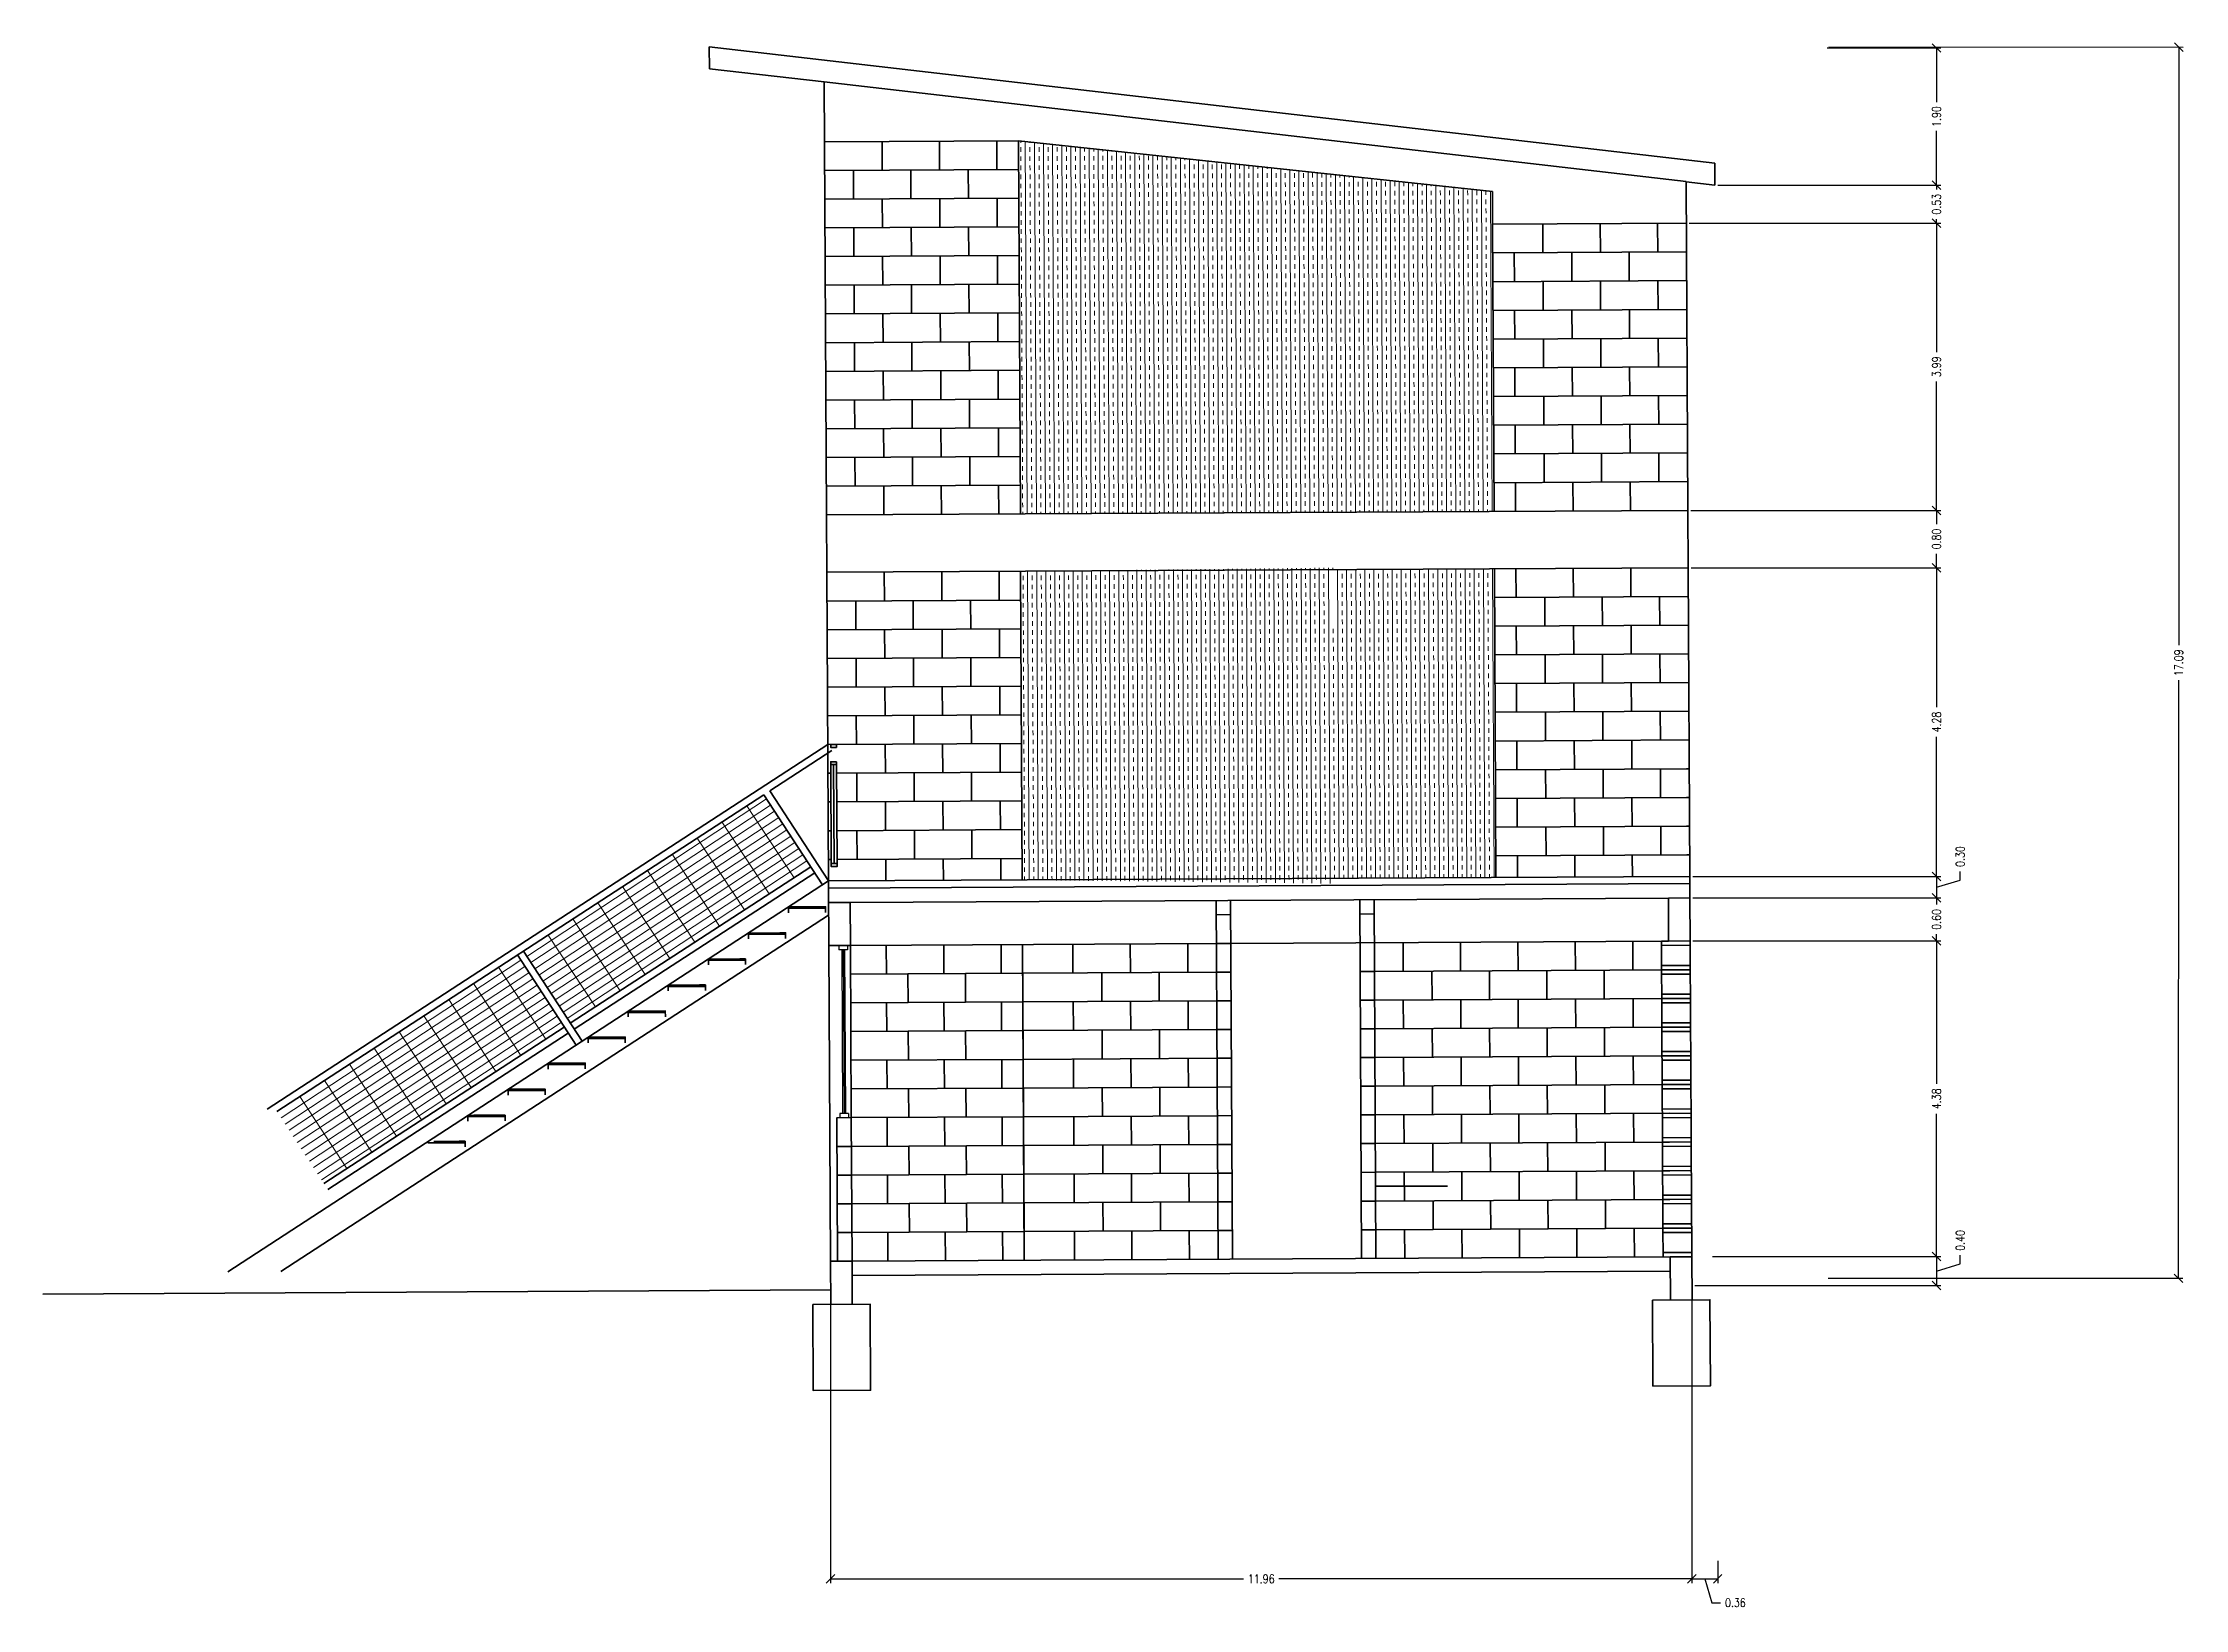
# Model space of a CAD drawing. Header units: inches. Extents: x 2738.4 to 2810.4, y -1117 to -1088.
# Drawn here: x 2738.4 to 2768.14, y -1117.05 to -1095.3 of the extents above; entities that cross this region are included whole.
import ezdxf

# ---------------------------------------------------------------- set-up
doc = ezdxf.new("R2010")
doc.units = ezdxf.units.IN
doc.header["$MEASUREMENT"] = 0
doc.layers.get('DEFPOINTS').update_dxf_attribs({"color": 210})
for name, color, linetype, lineweight in [('A-ANNO-NOTE', 7, 'Continuous', 35), ('A-ELEV-MBE1', 7, 'Continuous', 35), ('A-ELEV-PATT', 8, 'Continuous', 18), ('A-GLAZ-FULL', 4, 'Continuous', 25), ('A-SECT-MCUT', 7, 'Continuous', 35)]:
    doc.layers.add(name, color=color, linetype=linetype, lineweight=lineweight)
doc.styles.add('E-ROMANS', font='romans.shx', dxfattribs={"width": 0.8})
doc.dimstyles.new('E-0100_ARW_18', dxfattribs={"dimscale": 0.001, "dimtxt": 180, "dimasz": 180, "dimexe": 90, "dimexo": 60, "dimgap": 90, "dimtad": 0, "dimzin": 0, "dimdsep": 46, "dimtxsty": 'E-ROMANS', "dimblk": 'OPEN90', "dimcen": 90, "dimclrd": 256, "dimclre": 256, "dimclrt": 256, "dimadec": 0, "dimazin": 0, "dimtfac": 1, "dimtmove": 1, "dimatfit": 3, "dimldrblk": 'OPEN90', "dimfxl": 1, "dimtfill": 1, "dimtolj": 1, "dimtzin": 0, "dimarcsym": 0})
doc.dimstyles.new('E-0200_TICK_12', dxfattribs={"dimscale": 0.001, "dimtxt": 240, "dimasz": 240, "dimexe": 120, "dimexo": 80, "dimgap": 120, "dimtad": 0, "dimzin": 0, "dimdsep": 46, "dimtxsty": 'E-ROMANS', "dimblk": 'OBLIQUE', "dimcen": 120, "dimclrd": 256, "dimclre": 256, "dimclrt": 256, "dimadec": 0, "dimazin": 0, "dimtfac": 1, "dimtmove": 1, "dimatfit": 3, "dimldrblk": 'OPEN90', "dimfxl": 1, "dimtfill": 1, "dimtolj": 1, "dimtzin": 0, "dimlwd": -1, "dimarcsym": 0})

msp = doc.modelspace()

# ---------------------------------------------------------------- blocks, each defined once
blk = doc.blocks.new('_Oblique')
at = {"color": 0, "linetype": 'ByBlock', "lineweight": -2}
blk.add_line((-0.5, -0.5), (0.5, 0.5), dxfattribs=at)
blk = doc.blocks.new('*D55')
at = {"lineweight": -2, "transparency": 16777216}
for p, q in [((2749.333, -1112.481), (2749.333, -1116.686)), ((2761.29, -1112.481), (2761.29, -1116.686))]:
    blk.add_line(p, q, dxfattribs=at)
at = {"transparency": 16777216}
for p, q in [((2749.333, -1116.626), (2755.066, -1116.626)), ((2761.29, -1116.626), (2755.557, -1116.626))]:
    blk.add_line(p, q, dxfattribs=at)
at = {"layer": 'DEFPOINTS', "color": 0, "transparency": 16777216}
for p in [(2749.333, -1112.441), (2761.29, -1112.441), (2761.29, -1116.626)]:
    blk.add_point(p, dxfattribs=at)
at = {"transparency": 16777216, "xscale": 0.12, "yscale": 0.12, "zscale": 0.12, "rotation": 180}
blk.add_blockref('_Oblique', (2749.333, -1116.626), dxfattribs=at)
at = {"transparency": 16777216, "xscale": 0.12, "yscale": 0.12, "zscale": 0.12}
blk.add_blockref('_Oblique', (2761.29, -1116.626), dxfattribs=at)
at = {"transparency": 16777216, "insert": (2755.312, -1116.626), "char_height": 0.12, "attachment_point": 5, "style": 'E-ROMANS', "bg_fill": 3, "box_fill_scale": 1.25, "bg_fill_color": 256, "bg_fill_true_color": 13158600, "bg_fill_transparency": 0}
blk.add_mtext('\\A1;11.96', dxfattribs=at)
blk = doc.blocks.new('_Open90')
at = {"color": 0, "linetype": 'ByBlock', "lineweight": -2}
for p, q in [((0, 0), (-1, 0)), ((-0.5, 0.5), (0, 0)), ((0, 0), (-0.5, -0.5))]:
    blk.add_line(p, q, dxfattribs=at)
blk = doc.blocks.new('*D56')
at = {"lineweight": -2, "transparency": 16777216}
for p, q in [((2761.29, -1112.481), (2761.29, -1116.686)), ((2761.648, -1116.376), (2761.648, -1116.686))]:
    blk.add_line(p, q, dxfattribs=at)
at = {"transparency": 16777216}
for p, q in [((2761.29, -1116.626), (2761.648, -1116.626)), ((2761.469, -1116.626), (2761.568, -1116.956)), ((2761.568, -1116.956), (2761.688, -1116.956))]:
    blk.add_line(p, q, dxfattribs=at)
at = {"layer": 'DEFPOINTS', "color": 0, "transparency": 16777216}
for p in [(2761.29, -1112.441), (2761.648, -1116.336), (2761.648, -1116.626)]:
    blk.add_point(p, dxfattribs=at)
at = {"transparency": 16777216, "xscale": 0.12, "yscale": 0.12, "zscale": 0.12, "rotation": 180}
blk.add_blockref('_Oblique', (2761.29, -1116.626), dxfattribs=at)
at = {"transparency": 16777216, "xscale": 0.12, "yscale": 0.12, "zscale": 0.12}
blk.add_blockref('_Oblique', (2761.648, -1116.626), dxfattribs=at)
at = {"transparency": 16777216, "insert": (2761.894, -1116.956), "char_height": 0.12, "attachment_point": 5, "style": 'E-ROMANS', "bg_fill": 3, "box_fill_scale": 1.25, "bg_fill_color": 256, "bg_fill_true_color": 13158600, "bg_fill_transparency": 0}
blk.add_mtext('\\A1;0.36', dxfattribs=at)
blk = doc.blocks.new('*D53')
at = {"lineweight": -2, "transparency": 16777216}
for p, q in [((2763.191, -1095.358), (2768.112, -1095.361)), ((2763.183, -1112.45), (2768.104, -1112.453))]:
    blk.add_line(p, q, dxfattribs=at)
at = {"transparency": 16777216}
for p, q in [((2768.052, -1095.36), (2768.048, -1103.664)), ((2768.044, -1112.453), (2768.048, -1104.149))]:
    blk.add_line(p, q, dxfattribs=at)
at = {"layer": 'DEFPOINTS', "color": 0, "transparency": 16777216}
for p in [(2763.151, -1095.358), (2763.143, -1112.45), (2768.044, -1112.453)]:
    blk.add_point(p, dxfattribs=at)
at = {"transparency": 16777216, "xscale": 0.12, "yscale": 0.12, "zscale": 0.12}
for p, rotation in [((2768.052, -1095.36), 89.97429048976143), ((2768.044, -1112.453), 269.9742904897615)]:
    blk.add_blockref('_Oblique', p, dxfattribs=dict(at, rotation=rotation))
at = {"transparency": 16777216, "insert": (2768.048, -1103.907), "char_height": 0.12, "attachment_point": 5, "rotation": 89.9743, "style": 'E-ROMANS', "bg_fill": 3, "box_fill_scale": 1.25, "bg_fill_color": 256, "bg_fill_true_color": 13158600, "bg_fill_transparency": 0}
blk.add_mtext('\\A1;17.09', dxfattribs=at)
blk = doc.blocks.new('*D54')
at = {"lineweight": -2, "transparency": 16777216}
for p, q in [((2763.167, -1095.372), (2764.746, -1095.372)), ((2763.167, -1097.276), (2764.746, -1097.276))]:
    blk.add_line(p, q, dxfattribs=at)
at = {"transparency": 16777216}
for p, q in [((2764.686, -1095.372), (2764.686, -1096.125)), ((2764.686, -1097.276), (2764.686, -1096.524))]:
    blk.add_line(p, q, dxfattribs=at)
at = {"layer": 'DEFPOINTS', "color": 0, "transparency": 16777216}
for p in [(2763.127, -1095.372), (2763.127, -1097.276), (2764.686, -1097.276)]:
    blk.add_point(p, dxfattribs=at)
at = {"transparency": 16777216, "xscale": 0.12, "yscale": 0.12, "zscale": 0.12}
for p, rotation in [((2764.686, -1095.372), 90), ((2764.686, -1097.276), 270)]:
    blk.add_blockref('_Oblique', p, dxfattribs=dict(at, rotation=rotation))
at = {"transparency": 16777216, "insert": (2764.686, -1096.324), "char_height": 0.12, "attachment_point": 5, "rotation": 90, "style": 'E-ROMANS', "bg_fill": 3, "box_fill_scale": 1.25, "bg_fill_color": 256, "bg_fill_true_color": 13158600, "bg_fill_transparency": 0}
blk.add_mtext('\\A1;1.90', dxfattribs=at)
blk = doc.blocks.new('*D82')
at = {"lineweight": -2, "transparency": 16777216}
for p, q in [((2761.649, -1097.276), (2764.746, -1097.276)), ((2761.253, -1097.805), (2764.746, -1097.805))]:
    blk.add_line(p, q, dxfattribs=at)
at = {"transparency": 16777216}
for p, q in [((2764.686, -1097.276), (2764.686, -1097.156)), ((2764.686, -1097.276), (2764.686, -1097.335)), ((2764.686, -1097.805), (2764.686, -1097.747)), ((2764.686, -1097.805), (2764.686, -1097.925))]:
    blk.add_line(p, q, dxfattribs=at)
at = {"layer": 'DEFPOINTS', "color": 0, "transparency": 16777216}
for p in [(2761.609, -1097.276), (2761.213, -1097.805)]:
    blk.add_point(p, dxfattribs=at)
at = {"transparency": 16777216, "xscale": 0.12, "yscale": 0.12, "zscale": 0.12}
for p, rotation in [((2764.686, -1097.276), 270), ((2764.686, -1097.805), 90)]:
    blk.add_blockref('_Oblique', p, dxfattribs=dict(at, rotation=rotation))
at = {"transparency": 16777216, "insert": (2764.686, -1097.541), "char_height": 0.12, "attachment_point": 5, "rotation": 90, "style": 'E-ROMANS', "bg_fill": 3, "box_fill_scale": 1.25, "bg_fill_color": 256, "bg_fill_true_color": 13158600, "bg_fill_transparency": 0}
blk.add_mtext('\\A1;0.53', dxfattribs=at)
at = {"layer": 'DEFPOINTS', "color": 0, "transparency": 16777216}
blk.add_point((2764.686, -1097.805), dxfattribs=at)
blk = doc.blocks.new('*D83')
at = {"lineweight": -2, "transparency": 16777216}
for p, q in [((2761.253, -1097.805), (2764.746, -1097.805)), ((2761.274, -1101.791), (2764.746, -1101.791))]:
    blk.add_line(p, q, dxfattribs=at)
at = {"transparency": 16777216}
for p, q in [((2764.686, -1097.805), (2764.686, -1099.594)), ((2764.686, -1101.791), (2764.686, -1100.002))]:
    blk.add_line(p, q, dxfattribs=at)
at = {"layer": 'DEFPOINTS', "color": 0, "transparency": 16777216}
for p in [(2761.213, -1097.805), (2761.234, -1101.791), (2764.686, -1101.791)]:
    blk.add_point(p, dxfattribs=at)
at = {"transparency": 16777216, "xscale": 0.12, "yscale": 0.12, "zscale": 0.12}
for p, rotation in [((2764.686, -1097.805), 90), ((2764.686, -1101.791), 270)]:
    blk.add_blockref('_Oblique', p, dxfattribs=dict(at, rotation=rotation))
at = {"transparency": 16777216, "insert": (2764.686, -1099.798), "char_height": 0.12, "attachment_point": 5, "rotation": 90, "style": 'E-ROMANS', "bg_fill": 3, "box_fill_scale": 1.25, "bg_fill_color": 256, "bg_fill_true_color": 13158600, "bg_fill_transparency": 0}
blk.add_mtext('\\A1;3.99', dxfattribs=at)
blk = doc.blocks.new('*D84')
at = {"lineweight": -2, "transparency": 16777216}
for p, q in [((2761.274, -1101.791), (2764.746, -1101.791)), ((2761.278, -1102.588), (2764.746, -1102.588))]:
    blk.add_line(p, q, dxfattribs=at)
at = {"transparency": 16777216}
for p, q in [((2764.686, -1101.791), (2764.686, -1101.983)), ((2764.686, -1102.588), (2764.686, -1102.396))]:
    blk.add_line(p, q, dxfattribs=at)
at = {"layer": 'DEFPOINTS', "color": 0, "transparency": 16777216}
for p in [(2761.234, -1101.791), (2761.238, -1102.588), (2764.686, -1102.588)]:
    blk.add_point(p, dxfattribs=at)
at = {"transparency": 16777216, "xscale": 0.12, "yscale": 0.12, "zscale": 0.12}
for p, rotation in [((2764.686, -1101.791), 90), ((2764.686, -1102.588), 270)]:
    blk.add_blockref('_Oblique', p, dxfattribs=dict(at, rotation=rotation))
at = {"transparency": 16777216, "insert": (2764.686, -1102.189), "char_height": 0.12, "attachment_point": 5, "rotation": 90, "style": 'E-ROMANS', "bg_fill": 3, "box_fill_scale": 1.25, "bg_fill_color": 256, "bg_fill_true_color": 13158600, "bg_fill_transparency": 0}
blk.add_mtext('\\A1;0.80', dxfattribs=at)
blk = doc.blocks.new('*D85')
at = {"lineweight": -2, "transparency": 16777216}
for p, q in [((2761.278, -1102.588), (2764.746, -1102.588)), ((2761.301, -1106.873), (2764.746, -1106.873))]:
    blk.add_line(p, q, dxfattribs=at)
at = {"transparency": 16777216}
for p, q in [((2764.686, -1102.588), (2764.686, -1104.524)), ((2764.686, -1106.873), (2764.686, -1104.937))]:
    blk.add_line(p, q, dxfattribs=at)
at = {"layer": 'DEFPOINTS', "color": 0, "transparency": 16777216}
for p in [(2761.238, -1102.588), (2761.261, -1106.873), (2764.686, -1106.873)]:
    blk.add_point(p, dxfattribs=at)
at = {"transparency": 16777216, "xscale": 0.12, "yscale": 0.12, "zscale": 0.12}
for p, rotation in [((2764.686, -1102.588), 90), ((2764.686, -1106.873), 270)]:
    blk.add_blockref('_Oblique', p, dxfattribs=dict(at, rotation=rotation))
at = {"transparency": 16777216, "insert": (2764.686, -1104.73), "char_height": 0.12, "attachment_point": 5, "rotation": 90, "style": 'E-ROMANS', "bg_fill": 3, "box_fill_scale": 1.25, "bg_fill_color": 256, "bg_fill_true_color": 13158600, "bg_fill_transparency": 0}
blk.add_mtext('\\A1;4.28', dxfattribs=at)
blk = doc.blocks.new('*D86')
at = {"lineweight": -2, "transparency": 16777216}
for p, q in [((2761.301, -1106.873), (2764.746, -1106.873)), ((2761.302, -1107.171), (2764.746, -1107.171))]:
    blk.add_line(p, q, dxfattribs=at)
at = {"transparency": 16777216}
for p, q in [((2764.686, -1106.873), (2764.686, -1107.171)), ((2764.686, -1107.022), (2765.016, -1106.923)), ((2765.016, -1106.923), (2765.016, -1106.803))]:
    blk.add_line(p, q, dxfattribs=at)
at = {"layer": 'DEFPOINTS', "color": 0, "transparency": 16777216}
for p in [(2761.261, -1106.873), (2761.262, -1107.171), (2764.686, -1107.171)]:
    blk.add_point(p, dxfattribs=at)
at = {"transparency": 16777216, "xscale": 0.12, "yscale": 0.12, "zscale": 0.12}
for p, rotation in [((2764.686, -1106.873), 90), ((2764.686, -1107.171), 270)]:
    blk.add_blockref('_Oblique', p, dxfattribs=dict(at, rotation=rotation))
at = {"transparency": 16777216, "insert": (2765.016, -1106.597), "char_height": 0.12, "attachment_point": 5, "rotation": 90, "style": 'E-ROMANS', "bg_fill": 3, "box_fill_scale": 1.25, "bg_fill_color": 256, "bg_fill_true_color": 13158600, "bg_fill_transparency": 0}
blk.add_mtext('\\A1;0.30', dxfattribs=at)
blk = doc.blocks.new('*D87')
at = {"lineweight": -2, "transparency": 16777216}
for p, q in [((2761.302, -1107.171), (2764.746, -1107.171)), ((2761.305, -1107.769), (2764.746, -1107.769))]:
    blk.add_line(p, q, dxfattribs=at)
at = {"transparency": 16777216}
for p, q in [((2764.686, -1107.171), (2764.686, -1107.264)), ((2764.686, -1107.769), (2764.686, -1107.677))]:
    blk.add_line(p, q, dxfattribs=at)
at = {"layer": 'DEFPOINTS', "color": 0, "transparency": 16777216}
for p in [(2761.262, -1107.171), (2761.265, -1107.769)]:
    blk.add_point(p, dxfattribs=at)
at = {"transparency": 16777216, "xscale": 0.12, "yscale": 0.12, "zscale": 0.12}
for p, rotation in [((2764.686, -1107.171), 90), ((2764.686, -1107.769), 270)]:
    blk.add_blockref('_Oblique', p, dxfattribs=dict(at, rotation=rotation))
at = {"transparency": 16777216, "insert": (2764.686, -1107.47), "char_height": 0.12, "attachment_point": 5, "rotation": 90, "style": 'E-ROMANS', "bg_fill": 3, "box_fill_scale": 1.25, "bg_fill_color": 256, "bg_fill_true_color": 13158600, "bg_fill_transparency": 0}
blk.add_mtext('\\A1;0.60', dxfattribs=at)
at = {"layer": 'DEFPOINTS', "color": 0, "transparency": 16777216}
blk.add_point((2764.686, -1107.769), dxfattribs=at)
blk = doc.blocks.new('*D88')
at = {"lineweight": -2, "transparency": 16777216}
for p, q in [((2761.305, -1107.769), (2764.746, -1107.769)), ((2761.578, -1112.152), (2764.746, -1112.152))]:
    blk.add_line(p, q, dxfattribs=at)
at = {"transparency": 16777216}
for p, q in [((2764.686, -1107.769), (2764.686, -1109.754)), ((2764.686, -1112.152), (2764.686, -1110.167))]:
    blk.add_line(p, q, dxfattribs=at)
at = {"layer": 'DEFPOINTS', "color": 0, "transparency": 16777216}
for p in [(2761.265, -1107.769), (2761.538, -1112.152), (2764.686, -1112.152)]:
    blk.add_point(p, dxfattribs=at)
at = {"transparency": 16777216, "xscale": 0.12, "yscale": 0.12, "zscale": 0.12}
for p, rotation in [((2764.686, -1107.769), 90), ((2764.686, -1112.152), 270)]:
    blk.add_blockref('_Oblique', p, dxfattribs=dict(at, rotation=rotation))
at = {"transparency": 16777216, "insert": (2764.686, -1109.961), "char_height": 0.12, "attachment_point": 5, "rotation": 90, "style": 'E-ROMANS', "bg_fill": 3, "box_fill_scale": 1.25, "bg_fill_color": 256, "bg_fill_true_color": 13158600, "bg_fill_transparency": 0}
blk.add_mtext('\\A1;4.38', dxfattribs=at)
blk = doc.blocks.new('*D89')
at = {"lineweight": -2, "transparency": 16777216}
for p, q in [((2761.578, -1112.152), (2764.746, -1112.152)), ((2761.331, -1112.552), (2764.746, -1112.552))]:
    blk.add_line(p, q, dxfattribs=at)
at = {"transparency": 16777216}
for p, q in [((2764.686, -1112.152), (2764.686, -1112.552)), ((2764.686, -1112.352), (2765.016, -1112.253)), ((2765.016, -1112.253), (2765.016, -1112.133))]:
    blk.add_line(p, q, dxfattribs=at)
at = {"layer": 'DEFPOINTS', "color": 0, "transparency": 16777216}
for p in [(2761.538, -1112.152), (2761.291, -1112.552), (2764.686, -1112.552)]:
    blk.add_point(p, dxfattribs=at)
at = {"transparency": 16777216, "xscale": 0.12, "yscale": 0.12, "zscale": 0.12}
for p, rotation in [((2764.686, -1112.152), 90), ((2764.686, -1112.552), 270)]:
    blk.add_blockref('_Oblique', p, dxfattribs=dict(at, rotation=rotation))
at = {"transparency": 16777216, "insert": (2765.016, -1111.927), "char_height": 0.12, "attachment_point": 5, "rotation": 90, "style": 'E-ROMANS', "bg_fill": 3, "box_fill_scale": 1.25, "bg_fill_color": 256, "bg_fill_true_color": 13158600, "bg_fill_transparency": 0}
blk.add_mtext('\\A1;0.40', dxfattribs=at)

# ---------------------------------------------------------------- dimensions: what is measured, and where the dimension line sits
dim = msp.add_aligned_dim(p1=(2763.151, -1095.358), p2=(2763.143, -1112.45), distance=4.901, dimstyle='E-0100_ARW_18', override={"dimtxt": 120, "dimasz": 120, "dimexe": 60, "dimexo": 40, "dimgap": 60, "dimblk": 'Oblique', "dimcen": 60, "dimlwd": 65535})
dim.commit()
dim.dimension.update_dxf_attribs({"geometry": '*D53', "text_midpoint": (2768.048, -1103.907)})

# ---------------------------------------------------------------- hatches: boundary and pattern name
at = {"layer": 'A-ELEV-PATT'}
h = msp.add_hatch(dxfattribs=at)
h.set_pattern_fill('TRANS', color=256, scale=0.019928, angle=0.3032, style=0)
h.set_pattern_definition([(90.303195, (3346.79665, -1214.13903), (-0.126543666, -0.000669643), []), (90.303195, (3346.73338, -1214.13937), (-0.126543666, -0.000669643), [0.06327272, -0.06327272])])
h.paths.add_polyline_path([(2758.522, -1097.819), (2758.52, -1097.366), (2751.94, -1096.659), (2751.967, -1101.84), (2758.544, -1101.805)])
h.paths.add_polyline_path([(2756.318, -1102.588), (2751.971, -1102.637), (2751.994, -1106.922), (2756.279, -1106.972)])
h.paths.add_polyline_path([(2758.548, -1102.602), (2756.256, -1102.614), (2756.279, -1106.899), (2758.57, -1106.887)])
h = msp.add_hatch(dxfattribs=at)
h.set_pattern_fill('GRATE', color=256, scale=0.129535, angle=123.3032, style=0)
h.set_pattern_definition([(213.303195, (3346.79665, -1214.13903), (0.056454312, -0.085933034), []), (303.303195, (3346.79665, -1214.13903), (0.34373214, 0.22581725), [])])
h.paths.add_polyline_path([(2749.057, -1106.74), (2748.406, -1105.739), (2745.068, -1107.91), (2745.719, -1108.911)])
h.paths.add_polyline_path([(2744.985, -1107.964), (2741.646, -1110.135), (2742.297, -1111.136), (2745.636, -1108.965)])

# ---------------------------------------------------------------- linework, layer by layer
at = {"layer": 'A-ELEV-MBE1'}
for p, q in [((2749.277, -1101.854), (2749.245, -1095.844)), ((2750.047, -1096.669), (2750.049, -1097.067)), ((2750.844, -1096.664), (2750.846, -1097.063)), ((2751.641, -1096.66), (2751.643, -1097.059)), ((2751.94, -1096.659), (2751.967, -1101.84)), ((2758.52, -1097.366), (2751.94, -1096.659)), ((2749.65, -1097.069), (2749.652, -1097.468)), ((2750.447, -1097.065), (2750.449, -1097.464)), ((2751.244, -1097.061), (2751.247, -1097.459)), ((2758.522, -1097.819), (2758.52, -1097.366)), ((2761.21, -1097.23), (2761.234, -1101.791)), ((2750.051, -1097.466), (2750.053, -1097.864)), ((2750.848, -1097.461), (2750.85, -1097.86)), ((2751.645, -1097.457), (2751.647, -1097.856)), ((2749.654, -1097.866), (2749.657, -1098.265)), ((2750.452, -1097.862), (2750.454, -1098.261)), ((2751.249, -1097.858), (2751.251, -1098.257)), ((2758.522, -1097.819), (2758.544, -1101.805)), ((2759.22, -1097.816), (2759.222, -1098.214)), ((2760.017, -1097.812), (2760.019, -1098.21)), ((2760.814, -1097.807), (2760.816, -1098.206)), ((2750.055, -1098.263), (2750.057, -1098.661)), ((2750.852, -1098.259), (2750.854, -1098.657)), ((2751.649, -1098.254), (2751.651, -1098.653)), ((2758.823, -1098.216), (2758.826, -1098.615)), ((2759.621, -1098.212), (2759.623, -1098.611)), ((2760.418, -1098.208), (2760.42, -1098.607)), ((2759.224, -1098.613), (2759.226, -1099.011)), ((2760.021, -1098.609), (2760.023, -1099.007)), ((2760.818, -1098.604), (2760.821, -1099.003)), ((2749.659, -1098.664), (2749.661, -1099.062)), ((2750.456, -1098.659), (2750.458, -1099.058)), ((2751.253, -1098.655), (2751.255, -1099.054)), ((2750.059, -1099.06), (2750.061, -1099.459)), ((2750.856, -1099.056), (2750.859, -1099.454)), ((2751.654, -1099.052), (2751.656, -1099.45)), ((2758.828, -1099.014), (2758.83, -1099.412)), ((2759.625, -1099.009), (2759.627, -1099.408)), ((2760.422, -1099.005), (2760.424, -1099.404)), ((2749.663, -1099.461), (2749.665, -1099.859)), ((2750.46, -1099.456), (2750.462, -1099.855)), ((2751.257, -1099.452), (2751.259, -1099.851)), ((2759.228, -1099.41), (2759.23, -1099.809)), ((2760.026, -1099.406), (2760.028, -1099.804)), ((2760.823, -1099.402), (2760.825, -1099.8)), ((2758.832, -1099.811), (2758.834, -1100.209)), ((2759.629, -1099.806), (2759.631, -1100.205)), ((2760.426, -1099.802), (2760.428, -1100.201)), ((2750.064, -1099.857), (2750.066, -1100.256)), ((2750.861, -1099.853), (2750.863, -1100.251)), ((2751.658, -1099.849), (2751.66, -1100.247)), ((2749.667, -1100.258), (2749.669, -1100.656)), ((2750.464, -1100.254), (2750.466, -1100.652)), ((2751.261, -1100.249), (2751.263, -1100.648)), ((2759.233, -1100.207), (2759.235, -1100.606)), ((2760.03, -1100.203), (2760.032, -1100.601)), ((2760.827, -1100.199), (2760.829, -1100.597)), ((2750.068, -1100.654), (2750.07, -1101.053)), ((2750.865, -1100.65), (2750.867, -1101.049)), ((2751.662, -1100.646), (2751.664, -1101.044)), ((2758.836, -1100.608), (2758.838, -1101.006)), ((2759.633, -1100.604), (2759.635, -1101.002)), ((2760.43, -1100.599), (2760.432, -1100.998)), ((2759.237, -1101.004), (2759.239, -1101.403)), ((2760.034, -1101), (2760.036, -1101.399)), ((2760.831, -1100.996), (2760.833, -1101.394)), ((2749.671, -1101.055), (2749.673, -1101.453)), ((2750.468, -1101.051), (2750.471, -1101.449)), ((2751.266, -1101.046), (2751.268, -1101.445)), ((2750.072, -1101.451), (2750.074, -1101.85)), ((2750.869, -1101.447), (2750.871, -1101.846)), ((2751.666, -1101.443), (2751.668, -1101.841)), ((2758.84, -1101.405), (2758.842, -1101.803)), ((2759.637, -1101.401), (2759.64, -1101.799)), ((2760.435, -1101.397), (2760.437, -1101.795)), ((2761.234, -1101.791), (2749.277, -1101.854)), ((2749.277, -1101.854), (2749.281, -1102.651)), ((2761.234, -1101.791), (2761.238, -1102.588)), ((2749.281, -1102.651), (2761.238, -1102.588)), ((2749.281, -1102.651), (2749.304, -1106.936)), ((2750.078, -1102.647), (2750.08, -1103.046)), ((2750.875, -1102.643), (2750.878, -1103.041)), ((2751.673, -1102.639), (2751.675, -1103.037)), ((2751.971, -1102.637), (2751.994, -1106.922)), ((2751.971, -1102.637), (2751.994, -1106.922)), ((2758.548, -1102.602), (2758.57, -1106.887)), ((2758.847, -1102.601), (2758.849, -1102.999)), ((2759.644, -1102.596), (2759.646, -1102.995)), ((2760.441, -1102.592), (2760.443, -1102.991)), ((2761.261, -1106.873), (2761.238, -1102.588)), ((2749.682, -1103.048), (2749.684, -1103.446)), ((2750.479, -1103.043), (2750.481, -1103.442)), ((2751.276, -1103.039), (2751.278, -1103.438)), ((2759.247, -1102.997), (2759.249, -1103.396)), ((2760.044, -1102.993), (2760.047, -1103.391)), ((2760.842, -1102.989), (2760.844, -1103.387)), ((2759.648, -1103.394), (2759.65, -1103.792)), ((2760.445, -1103.389), (2760.447, -1103.788)), ((2750.083, -1103.444), (2750.085, -1103.843)), ((2750.88, -1103.44), (2750.882, -1103.838)), ((2751.677, -1103.436), (2751.679, -1103.834)), ((2758.851, -1103.398), (2758.853, -1103.796)), ((2749.686, -1103.845), (2749.688, -1104.243)), ((2750.483, -1103.841), (2750.485, -1104.239)), ((2751.28, -1103.836), (2751.282, -1104.235)), ((2759.252, -1103.794), (2759.254, -1104.193)), ((2760.049, -1103.79), (2760.051, -1104.189)), ((2760.846, -1103.786), (2760.848, -1104.184)), ((2750.087, -1104.241), (2750.089, -1104.64)), ((2750.884, -1104.237), (2750.886, -1104.636)), ((2751.681, -1104.233), (2751.683, -1104.631)), ((2758.855, -1104.195), (2758.857, -1104.593)), ((2759.652, -1104.191), (2759.654, -1104.589)), ((2760.449, -1104.186), (2760.451, -1104.585)), ((2760.85, -1104.583), (2760.852, -1104.981)), ((2749.69, -1104.642), (2749.692, -1105.041)), ((2750.487, -1104.638), (2750.49, -1105.036)), ((2751.285, -1104.634), (2751.287, -1105.032)), ((2759.256, -1104.591), (2759.258, -1104.99)), ((2760.053, -1104.587), (2760.055, -1104.986)), ((2749.294, -1105.043), (2741.509, -1110.106)), ((2749.348, -1105.126), (2748.49, -1105.684)), ((2750.091, -1105.038), (2750.093, -1105.437)), ((2750.888, -1105.034), (2750.89, -1105.433)), ((2751.685, -1105.03), (2751.687, -1105.429)), ((2758.859, -1104.992), (2758.861, -1105.391)), ((2759.656, -1104.988), (2759.659, -1105.386)), ((2760.454, -1104.984), (2760.456, -1105.382)), ((2749.695, -1105.439), (2749.697, -1105.838)), ((2750.492, -1105.435), (2750.494, -1105.833)), ((2751.289, -1105.431), (2751.291, -1105.829)), ((2759.26, -1105.388), (2759.262, -1105.787)), ((2760.057, -1105.384), (2760.059, -1105.783)), ((2760.854, -1105.38), (2760.856, -1105.779)), ((2748.406, -1105.739), (2741.646, -1110.135)), ((2750.095, -1105.836), (2750.097, -1106.234)), ((2750.892, -1105.831), (2750.894, -1106.23)), ((2751.689, -1105.827), (2751.692, -1106.226)), ((2758.864, -1105.789), (2758.866, -1106.188)), ((2759.661, -1105.785), (2759.663, -1106.183)), ((2760.458, -1105.781), (2760.46, -1106.179)), ((2749.699, -1106.236), (2749.701, -1106.635)), ((2750.496, -1106.232), (2750.498, -1106.631)), ((2751.293, -1106.228), (2751.295, -1106.626)), ((2759.264, -1106.186), (2759.266, -1106.584)), ((2760.061, -1106.181), (2760.063, -1106.58)), ((2760.858, -1106.177), (2760.861, -1106.576)), ((2750.099, -1106.633), (2750.101, -1106.932)), ((2750.897, -1106.628), (2750.898, -1106.927)), ((2751.694, -1106.624), (2751.695, -1106.923)), ((2758.868, -1106.586), (2758.869, -1106.885)), ((2759.665, -1106.582), (2759.666, -1106.881)), ((2760.462, -1106.578), (2760.464, -1106.877)), ((2749.304, -1106.936), (2740.963, -1112.361)), ((2749.057, -1106.74), (2745.719, -1108.911)), ((2749.112, -1106.823), (2745.773, -1108.994)), ((2749.304, -1107.035), (2749.304, -1106.936)), ((2761.261, -1106.873), (2761.261, -1106.972)), ((2749.306, -1107.41), (2741.7, -1112.357)), ((2748.748, -1107.317), (2749.263, -1107.315)), ((2748.827, -1107.297), (2749.183, -1107.295)), ((2748.192, -1107.679), (2748.707, -1107.676)), ((2748.271, -1107.659), (2748.627, -1107.657)), ((2749.309, -1107.833), (2749.332, -1112.217)), ((2749.608, -1107.831), (2754.689, -1107.804)), ((2750.106, -1107.828), (2750.108, -1108.227)), ((2750.903, -1107.824), (2750.905, -1108.223)), ((2751.7, -1107.82), (2751.702, -1108.218)), ((2752.696, -1107.815), (2752.698, -1108.213)), ((2753.494, -1107.81), (2753.496, -1108.209)), ((2754.291, -1107.806), (2754.293, -1108.205)), ((2754.888, -1107.803), (2760.967, -1107.771)), ((2757.28, -1107.79), (2757.282, -1108.189)), ((2758.077, -1107.786), (2758.079, -1108.185)), ((2758.874, -1107.782), (2758.876, -1108.181)), ((2759.671, -1107.778), (2759.673, -1108.176)), ((2760.468, -1107.774), (2760.47, -1108.172)), ((2760.867, -1107.831), (2760.869, -1108.11)), ((2761.266, -1107.829), (2761.267, -1108.108)), ((2747.636, -1108.041), (2748.151, -1108.038)), ((2747.715, -1108.02), (2748.071, -1108.018)), ((2747.08, -1108.402), (2747.594, -1108.4)), ((2747.159, -1108.382), (2747.515, -1108.38)), ((2750.407, -1108.225), (2750.409, -1108.624)), ((2751.204, -1108.221), (2751.206, -1108.62)), ((2752.001, -1108.217), (2754.691, -1108.203)), ((2752.001, -1108.217), (2752.003, -1108.615)), ((2753.097, -1108.211), (2753.099, -1108.61)), ((2753.894, -1108.207), (2753.896, -1108.605)), ((2757.681, -1108.187), (2757.683, -1108.585)), ((2758.478, -1108.183), (2758.48, -1108.581)), ((2759.275, -1108.178), (2759.277, -1108.577)), ((2760.072, -1108.174), (2760.074, -1108.573)), ((2760.869, -1108.23), (2760.871, -1108.509)), ((2761.268, -1108.228), (2761.269, -1108.507)), ((2746.603, -1108.744), (2746.959, -1108.742)), ((2750.11, -1108.625), (2750.112, -1109.024)), ((2750.907, -1108.621), (2750.909, -1109.02)), ((2751.704, -1108.617), (2751.706, -1109.016)), ((2752.003, -1108.615), (2754.693, -1108.601)), ((2752.701, -1108.612), (2752.703, -1109.01)), ((2753.498, -1108.608), (2753.5, -1109.006)), ((2754.295, -1108.603), (2754.297, -1109.002)), ((2757.284, -1108.588), (2757.286, -1108.986)), ((2758.081, -1108.583), (2758.083, -1108.982)), ((2758.878, -1108.579), (2758.88, -1108.978)), ((2759.675, -1108.575), (2759.678, -1108.973)), ((2760.473, -1108.571), (2760.475, -1108.969)), ((2760.871, -1108.628), (2760.873, -1108.907)), ((2761.27, -1108.626), (2761.271, -1108.905)), ((2745.636, -1108.965), (2742.297, -1111.136)), ((2746.524, -1108.764), (2747.038, -1108.761)), ((2750.411, -1109.022), (2750.413, -1109.421)), ((2751.208, -1109.018), (2751.21, -1109.417)), ((2752.005, -1109.014), (2754.696, -1109)), ((2752.005, -1109.014), (2752.007, -1109.413)), ((2753.101, -1109.008), (2753.103, -1109.407)), ((2753.898, -1109.004), (2753.901, -1109.403)), ((2757.685, -1108.984), (2757.687, -1109.383)), ((2758.482, -1108.98), (2758.484, -1109.378)), ((2759.279, -1108.976), (2759.281, -1109.374)), ((2760.076, -1108.971), (2760.078, -1109.37)), ((2760.874, -1109.027), (2760.875, -1109.306)), ((2761.272, -1109.025), (2761.274, -1109.304)), ((2745.69, -1109.048), (2742.352, -1111.219)), ((2745.967, -1109.126), (2746.482, -1109.123)), ((2746.047, -1109.105), (2746.402, -1109.103)), ((2745.411, -1109.487), (2745.926, -1109.485)), ((2745.491, -1109.467), (2745.846, -1109.465)), ((2750.114, -1109.423), (2750.116, -1109.821)), ((2750.911, -1109.418), (2750.913, -1109.817)), ((2751.708, -1109.414), (2751.711, -1109.813)), ((2752.007, -1109.413), (2754.698, -1109.398)), ((2752.705, -1109.409), (2752.707, -1109.807)), ((2753.502, -1109.405), (2753.504, -1109.803)), ((2754.299, -1109.4), (2754.301, -1109.799)), ((2757.288, -1109.385), (2757.29, -1109.783)), ((2758.085, -1109.38), (2758.088, -1109.779)), ((2758.883, -1109.376), (2758.885, -1109.775)), ((2759.68, -1109.372), (2759.682, -1109.771)), ((2760.477, -1109.368), (2760.479, -1109.766)), ((2760.876, -1109.425), (2760.877, -1109.704)), ((2761.274, -1109.423), (2761.276, -1109.702)), ((2744.855, -1109.849), (2745.37, -1109.846)), ((2744.935, -1109.829), (2745.29, -1109.827)), ((2750.415, -1109.82), (2750.417, -1110.218)), ((2751.212, -1109.815), (2751.214, -1110.214)), ((2752.009, -1109.811), (2754.7, -1109.797)), ((2752.009, -1109.811), (2752.012, -1110.21)), ((2753.105, -1109.805), (2753.108, -1110.204)), ((2753.903, -1109.801), (2753.905, -1110.2)), ((2757.689, -1109.781), (2757.691, -1110.18)), ((2758.486, -1109.777), (2758.488, -1110.175)), ((2759.283, -1109.773), (2759.285, -1110.171)), ((2760.08, -1109.768), (2760.082, -1110.167)), ((2760.878, -1109.824), (2760.879, -1110.103)), ((2761.276, -1109.822), (2761.278, -1110.101)), ((2744.299, -1110.211), (2744.814, -1110.208)), ((2744.379, -1110.19), (2744.734, -1110.188)), ((2750.118, -1110.22), (2750.12, -1110.618)), ((2750.916, -1110.215), (2750.918, -1110.614)), ((2751.713, -1110.211), (2751.715, -1110.61)), ((2752.012, -1110.21), (2754.702, -1110.195)), ((2752.709, -1110.206), (2752.711, -1110.605)), ((2753.506, -1110.202), (2753.508, -1110.6)), ((2754.303, -1110.198), (2754.305, -1110.596)), ((2757.293, -1110.182), (2757.295, -1110.58)), ((2758.09, -1110.178), (2758.092, -1110.576)), ((2758.887, -1110.173), (2758.889, -1110.572)), ((2759.684, -1110.169), (2759.686, -1110.568)), ((2760.481, -1110.165), (2760.483, -1110.563)), ((2760.88, -1110.223), (2760.881, -1110.502)), ((2761.278, -1110.22), (2761.28, -1110.499)), ((2743.743, -1110.572), (2744.258, -1110.57)), ((2743.823, -1110.552), (2744.178, -1110.55)), ((2750.419, -1110.617), (2750.422, -1111.015)), ((2751.217, -1110.612), (2751.219, -1111.011)), ((2752.014, -1110.608), (2754.704, -1110.594)), ((2752.014, -1110.608), (2752.016, -1111.007)), ((2753.11, -1110.602), (2753.112, -1111.001)), ((2753.907, -1110.598), (2753.909, -1110.997)), ((2757.693, -1110.578), (2757.695, -1110.977)), ((2758.49, -1110.574), (2758.492, -1110.973)), ((2759.287, -1110.57), (2759.29, -1110.968)), ((2760.085, -1110.566), (2760.087, -1110.964)), ((2760.882, -1110.621), (2760.883, -1110.9)), ((2761.281, -1110.619), (2761.282, -1110.898)), ((2750.123, -1111.017), (2750.125, -1111.415)), ((2750.92, -1111.013), (2750.922, -1111.411)), ((2751.717, -1111.008), (2751.719, -1111.407)), ((2752.016, -1111.007), (2754.706, -1110.993)), ((2752.713, -1111.003), (2752.715, -1111.402)), ((2753.51, -1110.999), (2753.512, -1111.397)), ((2754.308, -1110.995), (2754.31, -1111.393)), ((2757.297, -1110.979), (2757.299, -1111.377)), ((2758.094, -1110.975), (2758.096, -1111.373)), ((2758.891, -1110.97), (2758.893, -1111.369)), ((2759.688, -1110.966), (2759.69, -1111.365)), ((2760.485, -1110.962), (2760.487, -1111.361)), ((2760.884, -1111.02), (2760.886, -1111.299)), ((2761.283, -1111.018), (2761.284, -1111.297)), ((2750.424, -1111.414), (2750.426, -1111.812)), ((2751.221, -1111.41), (2751.223, -1111.808)), ((2752.018, -1111.405), (2754.708, -1111.391)), ((2752.018, -1111.405), (2752.02, -1111.804)), ((2753.114, -1111.4), (2753.116, -1111.798)), ((2753.911, -1111.395), (2753.913, -1111.794)), ((2757.697, -1111.375), (2757.7, -1111.774)), ((2758.495, -1111.371), (2758.497, -1111.77)), ((2759.292, -1111.367), (2759.294, -1111.765)), ((2760.089, -1111.363), (2760.091, -1111.761)), ((2760.886, -1111.418), (2760.888, -1111.697)), ((2761.285, -1111.416), (2761.286, -1111.695)), ((2750.127, -1111.814), (2750.129, -1112.213)), ((2750.924, -1111.81), (2750.926, -1112.208)), ((2751.721, -1111.806), (2751.723, -1112.204)), ((2752.02, -1111.804), (2754.71, -1111.79)), ((2752.717, -1111.8), (2752.72, -1112.199)), ((2753.515, -1111.796), (2753.517, -1112.195)), ((2754.312, -1111.792), (2754.314, -1112.19)), ((2757.301, -1111.776), (2757.303, -1112.175)), ((2758.098, -1111.772), (2758.1, -1112.17)), ((2758.895, -1111.768), (2758.897, -1112.166)), ((2759.692, -1111.763), (2759.694, -1112.162)), ((2760.489, -1111.759), (2760.492, -1112.158)), ((2760.888, -1111.817), (2760.89, -1112.096)), ((2761.287, -1111.815), (2761.288, -1112.094))]:
    msp.add_line(p, q, dxfattribs=at)
for points in [[(2751.94, -1096.659), (2749.25, -1096.673)], [(2751.942, -1097.057), (2749.252, -1097.071)], [(2751.944, -1097.456), (2749.254, -1097.47)], [(2751.946, -1097.854), (2749.256, -1097.868)], [(2758.522, -1097.819), (2761.213, -1097.805)], [(2751.948, -1098.253), (2749.258, -1098.267)], [(2758.525, -1098.218), (2761.215, -1098.204)], [(2758.527, -1098.617), (2761.217, -1098.602)], [(2751.95, -1098.651), (2749.26, -1098.666)], [(2751.952, -1099.05), (2749.262, -1099.064)], [(2758.529, -1099.015), (2761.219, -1099.001)], [(2751.955, -1099.449), (2749.264, -1099.463)], [(2758.531, -1099.414), (2761.221, -1099.399)], [(2758.533, -1099.812), (2761.223, -1099.798)], [(2751.957, -1099.847), (2749.266, -1099.861)], [(2751.959, -1100.246), (2749.269, -1100.26)], [(2758.535, -1100.211), (2761.225, -1100.197)], [(2751.961, -1100.644), (2749.271, -1100.658)], [(2758.537, -1100.609), (2761.228, -1100.595)], [(2758.539, -1101.008), (2761.23, -1100.994)], [(2751.963, -1101.043), (2749.273, -1101.057)], [(2751.965, -1101.441), (2749.275, -1101.456)], [(2758.541, -1101.407), (2761.232, -1101.392)], [(2751.974, -1103.036), (2749.283, -1103.05)], [(2758.55, -1103.001), (2761.24, -1102.987)], [(2758.552, -1103.399), (2761.242, -1103.385)], [(2751.976, -1103.434), (2749.285, -1103.448)], [(2751.978, -1103.833), (2749.288, -1103.847)], [(2758.554, -1103.798), (2761.244, -1103.784)], [(2751.98, -1104.231), (2749.29, -1104.245)], [(2758.556, -1104.196), (2761.246, -1104.182)], [(2758.558, -1104.595), (2761.249, -1104.581)], [(2751.982, -1104.63), (2749.292, -1104.644)], [(2751.984, -1105.028), (2749.294, -1105.043)], [(2758.56, -1104.994), (2761.251, -1104.979)], [(2749.336, -1105.441), (2749.296, -1105.441)], [(2749.335, -1105.321), (2749.342, -1106.696)], [(2749.415, -1105.321), (2749.422, -1106.696)], [(2751.986, -1105.427), (2749.416, -1105.441)], [(2758.563, -1105.392), (2761.253, -1105.378)], [(2761.213, -1105.378), (2761.253, -1105.378)], [(2749.22, -1106.99), (2748.406, -1105.739)], [(2749.304, -1106.936), (2748.49, -1105.684)], [(2749.338, -1105.84), (2749.298, -1105.84)], [(2751.988, -1105.826), (2749.418, -1105.839)], [(2758.565, -1105.791), (2761.255, -1105.776)], [(2761.215, -1105.777), (2761.255, -1105.776)], [(2749.34, -1106.238), (2749.3, -1106.238)], [(2751.99, -1106.224), (2749.42, -1106.238)], [(2758.567, -1106.189), (2761.257, -1106.175)], [(2761.217, -1106.175), (2761.257, -1106.175)], [(2749.342, -1106.637), (2749.302, -1106.637)], [(2751.993, -1106.623), (2749.422, -1106.636)], [(2758.569, -1106.588), (2761.259, -1106.574)], [(2761.219, -1106.574), (2761.259, -1106.574)], [(2761.261, -1106.873), (2749.304, -1106.936)], [(2749.62, -1110.222), (2749.608, -1107.831)], [(2752.022, -1112.203), (2751.999, -1107.818)], [(2744.985, -1107.964), (2745.799, -1109.215)], [(2745.068, -1107.91), (2745.882, -1109.161)], [(2752.001, -1108.217), (2749.61, -1108.23)], [(2756.883, -1108.191), (2760.969, -1108.169)], [(2752.003, -1108.615), (2749.612, -1108.628)], [(2756.886, -1108.59), (2760.971, -1108.568)], [(2752.005, -1109.014), (2749.614, -1109.027)], [(2756.888, -1108.988), (2760.973, -1108.967)], [(2752.007, -1109.413), (2749.616, -1109.425)], [(2756.89, -1109.387), (2760.975, -1109.365)], [(2752.009, -1109.811), (2749.618, -1109.824)], [(2756.892, -1109.785), (2760.977, -1109.764)], [(2752.012, -1110.21), (2749.62, -1110.222)], [(2756.894, -1110.184), (2760.979, -1110.162)], [(2752.014, -1110.608), (2749.622, -1110.621)], [(2756.896, -1110.582), (2760.981, -1110.561)], [(2752.016, -1111.007), (2749.624, -1111.019)], [(2756.898, -1110.981), (2760.983, -1110.959)], [(2752.018, -1111.405), (2749.627, -1111.418)], [(2756.9, -1111.38), (2760.986, -1111.358)], [(2752.02, -1111.804), (2749.629, -1111.817)], [(2756.902, -1111.778), (2760.888, -1111.757)]]:
    msp.add_lwpolyline(points, dxfattribs=at)
at = {"layer": 'A-GLAZ-FULL'}
for p, q in [((2749.448, -1107.832), (2749.448, -1107.892)), ((2749.568, -1107.831), (2749.568, -1107.891)), ((2749.568, -1107.891), (2749.448, -1107.892)), ((2749.488, -1107.891), (2749.5, -1110.163)), ((2749.508, -1107.891), (2749.52, -1110.163)), ((2749.528, -1107.891), (2749.54, -1110.163)), ((2749.58, -1110.163), (2749.46, -1110.163)), ((2749.46, -1110.163), (2749.461, -1110.223)), ((2749.58, -1110.163), (2749.58, -1110.223))]:
    msp.add_line(p, q, dxfattribs=at)
at = {"layer": 'A-SECT-MCUT'}
for p, q in [((2747.65, -1095.659), (2747.648, -1095.358)), ((2761.607, -1096.97), (2761.609, -1097.276)), ((2761.261, -1106.972), (2749.304, -1107.035)), ((2749.304, -1107.035), (2749.309, -1107.833)), ((2749.604, -1107.233), (2749.305, -1107.235)), ((2760.963, -1107.173), (2749.604, -1107.233)), ((2749.608, -1107.831), (2749.604, -1107.233)), ((2754.686, -1107.206), (2754.712, -1112.188)), ((2754.885, -1107.205), (2754.912, -1112.187)), ((2756.679, -1107.196), (2756.705, -1112.178)), ((2756.878, -1107.195), (2756.904, -1112.177)), ((2760.963, -1107.173), (2761.262, -1107.171)), ((2760.967, -1107.771), (2760.963, -1107.173)), ((2761.262, -1107.171), (2761.261, -1106.972)), ((2761.262, -1107.171), (2761.265, -1107.769)), ((2754.687, -1107.406), (2754.886, -1107.404)), ((2756.68, -1107.395), (2756.879, -1107.394)), ((2749.608, -1107.831), (2749.309, -1107.833)), ((2754.689, -1107.804), (2754.888, -1107.803)), ((2756.682, -1107.794), (2756.881, -1107.792)), ((2760.967, -1107.771), (2760.867, -1107.771)), ((2760.867, -1107.771), (2760.867, -1107.831)), ((2761.266, -1107.829), (2760.867, -1107.831)), ((2761.265, -1107.769), (2760.967, -1107.771)), ((2761.266, -1107.829), (2761.265, -1107.769)), ((2760.869, -1108.11), (2761.267, -1108.108)), ((2760.869, -1108.11), (2760.869, -1108.17)), ((2761.268, -1108.168), (2761.267, -1108.108)), ((2754.691, -1108.203), (2754.891, -1108.202)), ((2756.684, -1108.192), (2756.883, -1108.191)), ((2761.268, -1108.168), (2760.869, -1108.17)), ((2760.869, -1108.17), (2760.869, -1108.23)), ((2761.268, -1108.228), (2760.869, -1108.23)), ((2761.268, -1108.228), (2761.268, -1108.168)), ((2754.693, -1108.601), (2754.893, -1108.6)), ((2756.686, -1108.591), (2756.886, -1108.59)), ((2760.871, -1108.509), (2761.269, -1108.507)), ((2760.871, -1108.509), (2760.871, -1108.569)), ((2761.27, -1108.566), (2760.871, -1108.569)), ((2760.871, -1108.569), (2760.871, -1108.628)), ((2761.27, -1108.626), (2760.871, -1108.628)), ((2761.27, -1108.566), (2761.269, -1108.507)), ((2761.27, -1108.626), (2761.27, -1108.566)), ((2754.696, -1109), (2754.895, -1108.999)), ((2756.688, -1108.989), (2756.888, -1108.988)), ((2760.873, -1108.907), (2761.271, -1108.905)), ((2760.873, -1108.907), (2760.873, -1108.967)), ((2761.272, -1108.965), (2760.873, -1108.967)), ((2760.873, -1108.967), (2760.874, -1109.027)), ((2761.272, -1109.025), (2760.874, -1109.027)), ((2761.272, -1108.965), (2761.271, -1108.905)), ((2761.272, -1109.025), (2761.272, -1108.965)), ((2760.875, -1109.306), (2761.274, -1109.304)), ((2760.875, -1109.306), (2760.875, -1109.366)), ((2761.274, -1109.364), (2761.274, -1109.304)), ((2754.698, -1109.398), (2754.897, -1109.397)), ((2756.69, -1109.388), (2756.89, -1109.387)), ((2761.274, -1109.364), (2760.875, -1109.366)), ((2760.875, -1109.366), (2760.876, -1109.425)), ((2761.274, -1109.423), (2760.876, -1109.425)), ((2761.274, -1109.423), (2761.274, -1109.364)), ((2754.7, -1109.797), (2754.899, -1109.796)), ((2756.693, -1109.786), (2756.892, -1109.785)), ((2760.877, -1109.704), (2761.276, -1109.702)), ((2760.877, -1109.704), (2760.877, -1109.764)), ((2761.276, -1109.762), (2760.877, -1109.764)), ((2760.877, -1109.764), (2760.878, -1109.824)), ((2761.276, -1109.822), (2760.878, -1109.824)), ((2761.276, -1109.762), (2761.276, -1109.702)), ((2761.276, -1109.822), (2761.276, -1109.762)), ((2754.702, -1110.195), (2754.901, -1110.194)), ((2756.695, -1110.185), (2756.894, -1110.184)), ((2760.879, -1110.103), (2761.278, -1110.101)), ((2760.879, -1110.103), (2760.88, -1110.163)), ((2761.278, -1110.161), (2760.88, -1110.163)), ((2760.88, -1110.163), (2760.88, -1110.223)), ((2761.278, -1110.22), (2760.88, -1110.223)), ((2761.278, -1110.161), (2761.278, -1110.101)), ((2761.278, -1110.22), (2761.278, -1110.161)), ((2760.881, -1110.502), (2761.28, -1110.499)), ((2760.881, -1110.502), (2760.882, -1110.561)), ((2761.28, -1110.559), (2761.28, -1110.499)), ((2749.622, -1110.621), (2749.423, -1110.622)), ((2754.704, -1110.594), (2754.903, -1110.593)), ((2756.697, -1110.583), (2756.896, -1110.582)), ((2761.28, -1110.559), (2760.882, -1110.561)), ((2760.882, -1110.561), (2760.882, -1110.621)), ((2761.281, -1110.619), (2760.882, -1110.621)), ((2761.281, -1110.619), (2761.28, -1110.559)), ((2749.624, -1111.019), (2749.425, -1111.021)), ((2754.706, -1110.993), (2754.905, -1110.992)), ((2756.699, -1110.982), (2756.898, -1110.981)), ((2760.883, -1110.9), (2761.282, -1110.898)), ((2760.883, -1110.9), (2760.884, -1110.96)), ((2761.282, -1110.958), (2760.884, -1110.96)), ((2760.884, -1110.96), (2760.884, -1111.02)), ((2761.283, -1111.018), (2760.884, -1111.02)), ((2761.282, -1110.958), (2761.282, -1110.898)), ((2761.283, -1111.018), (2761.282, -1110.958)), ((2749.627, -1111.418), (2749.427, -1111.419)), ((2754.708, -1111.391), (2754.907, -1111.39)), ((2756.701, -1111.381), (2756.9, -1111.38)), ((2760.886, -1111.299), (2761.284, -1111.297)), ((2760.886, -1111.299), (2760.886, -1111.358)), ((2761.284, -1111.356), (2760.886, -1111.358)), ((2760.886, -1111.358), (2760.886, -1111.418)), ((2761.285, -1111.416), (2760.886, -1111.418)), ((2761.284, -1111.356), (2761.284, -1111.297)), ((2761.285, -1111.416), (2761.284, -1111.356)), ((2760.888, -1111.697), (2761.286, -1111.695)), ((2760.888, -1111.697), (2760.888, -1111.757)), ((2761.287, -1111.755), (2761.286, -1111.695)), ((2749.629, -1111.817), (2749.429, -1111.818)), ((2754.71, -1111.79), (2754.91, -1111.789)), ((2756.703, -1111.779), (2756.902, -1111.778)), ((2761.287, -1111.755), (2760.888, -1111.757)), ((2760.888, -1111.757), (2760.888, -1111.817)), ((2761.287, -1111.815), (2760.888, -1111.817)), ((2761.287, -1111.815), (2761.287, -1111.755)), ((2749.332, -1112.217), (2749.631, -1112.215)), ((2749.335, -1112.815), (2749.332, -1112.217)), ((2749.631, -1112.215), (2760.99, -1112.155)), ((2749.631, -1112.215), (2749.634, -1112.813)), ((2760.89, -1112.096), (2761.288, -1112.094)), ((2760.89, -1112.096), (2760.89, -1112.156)), ((2760.99, -1112.155), (2761.289, -1112.153)), ((2760.993, -1112.753), (2760.99, -1112.155)), ((2761.289, -1112.153), (2761.288, -1112.094)), ((2761.289, -1112.153), (2761.292, -1112.751)), ((2749.632, -1112.414), (2760.991, -1112.354))]:
    msp.add_line(p, q, dxfattribs=at)
for points in [[(2761.607, -1096.97), (2747.648, -1095.358)], [(2749.245, -1095.844), (2747.65, -1095.659)], [(2761.21, -1097.225), (2749.245, -1095.844)], [(2761.609, -1097.276), (2761.21, -1097.23)], [(2749.413, -1105.042), (2749.334, -1105.042), (2749.334, -1105.082), (2749.414, -1105.082), (2749.413, -1105.042)], [(2749.415, -1105.281), (2749.335, -1105.282), (2749.335, -1105.321), (2749.415, -1105.321), (2749.415, -1105.281)], [(2749.382, -1106.696), (2749.375, -1105.321)], [(2749.422, -1106.696), (2749.342, -1106.696), (2749.343, -1106.736), (2749.422, -1106.736), (2749.422, -1106.696)], [(2748.748, -1107.377), (2748.748, -1107.297), (2748.827, -1107.297)], [(2749.263, -1107.374), (2749.263, -1107.295), (2749.183, -1107.295)], [(2748.192, -1107.739), (2748.192, -1107.659), (2748.271, -1107.659)], [(2748.707, -1107.736), (2748.707, -1107.656), (2748.627, -1107.657)], [(2747.636, -1108.1), (2747.636, -1108.021), (2747.715, -1108.02)], [(2748.151, -1108.098), (2748.15, -1108.018), (2748.071, -1108.018)], [(2747.08, -1108.462), (2747.079, -1108.382), (2747.159, -1108.382)], [(2747.595, -1108.459), (2747.594, -1108.38), (2747.515, -1108.38)], [(2746.524, -1108.824), (2746.523, -1108.744), (2746.603, -1108.744)], [(2747.039, -1108.821), (2747.038, -1108.741), (2746.959, -1108.742)], [(2745.968, -1109.185), (2745.967, -1109.106), (2746.047, -1109.105)], [(2746.483, -1109.183), (2746.482, -1109.103), (2746.402, -1109.103)], [(2745.412, -1109.547), (2745.411, -1109.467), (2745.491, -1109.467)], [(2745.927, -1109.544), (2745.926, -1109.465), (2745.846, -1109.465)], [(2744.856, -1109.909), (2744.855, -1109.829), (2744.935, -1109.829)], [(2745.37, -1109.906), (2745.37, -1109.826), (2745.29, -1109.827)], [(2744.299, -1110.27), (2744.299, -1110.191), (2744.379, -1110.19)], [(2744.814, -1110.268), (2744.814, -1110.188), (2744.734, -1110.188)], [(2749.631, -1112.215), (2749.62, -1110.222), (2749.421, -1110.223), (2749.431, -1112.216)], [(2744.258, -1110.629), (2744.258, -1110.55), (2744.178, -1110.55)], [(2738.397, -1112.673), (2749.334, -1112.615)]]:
    msp.add_lwpolyline(points, dxfattribs=at)
for points in [[(2749.086, -1112.816), (2749.883, -1112.812), (2749.889, -1114.007), (2749.092, -1114.012)], [(2760.744, -1112.754), (2761.541, -1112.75), (2761.547, -1113.946), (2760.75, -1113.95)]]:
    msp.add_lwpolyline(points, close=True, dxfattribs=at)

msp.set_redraw_order([(e.dxf.handle, doc.entitydb.next_handle()) for e in msp.query("TEXT MTEXT ATTDEF DIMENSION ARC_DIMENSION")])  # texts and dimensions are drawn at this point

# ---------------------------------------------------------------- leaders
at = {"layer": 'A-ANNO-NOTE'}
msp.add_leader([(2756.899, -1111.173), (2757.486, -1111.173), (2757.727, -1111.172)], dimstyle='E-0200_TICK_12', override={"dimasz": 0.2, "dimgap": 0.8, "dimtad": 0, "dimldrblk": 'Open90'}, dxfattribs=at)

# ---------------------------------------------------------------- next in the draw order: dimensions: what is measured, and where the dimension line sits
dim = msp.add_linear_dim(base=(2764.686, -1097.276), p1=(2763.127, -1095.372), p2=(2763.127, -1097.276), angle=90, dimstyle='E-0100_ARW_18', override={"dimtxt": 120, "dimasz": 120, "dimexe": 60, "dimexo": 40, "dimgap": 60, "dimblk": 'Oblique', "dimcen": 60, "dimlwd": 65535})
dim.commit()
dim.dimension.update_dxf_attribs({"geometry": '*D54', "text_midpoint": (2764.686, -1096.324)})
dim = msp.add_linear_dim(base=(2761.29, -1116.626), p1=(2749.333, -1112.441), p2=(2761.29, -1112.441), dimstyle='E-0100_ARW_18', override={"dimtxt": 120, "dimasz": 120, "dimexe": 60, "dimexo": 40, "dimgap": 60, "dimblk": 'Oblique', "dimcen": 60, "dimlwd": 65535})
dim.commit()
dim.dimension.update_dxf_attribs({"geometry": '*D55', "text_midpoint": (2755.312, -1116.626)})

# ---------------------------------------------------------------- next in the draw order: dimensions: what is measured, and where the dimension line sits
dim = msp.add_linear_dim(base=(2764.686, -1097.805), p1=(2761.609, -1097.276), p2=(2761.213, -1097.805), angle=90, dimstyle='E-0100_ARW_18', override={"dimtxt": 120, "dimasz": 120, "dimexe": 60, "dimexo": 40, "dimgap": 60, "dimblk": 'Oblique', "dimcen": 60, "dimlwd": 65535})
dim.commit()
dim.dimension.update_dxf_attribs({"geometry": '*D82', "text_midpoint": (2764.686, -1097.541)})
dim = msp.add_linear_dim(base=(2761.648, -1116.626), p1=(2761.29, -1112.441), p2=(2761.648, -1116.336), dimstyle='E-0100_ARW_18', override={"dimtxt": 120, "dimasz": 120, "dimexe": 60, "dimexo": 40, "dimgap": 60, "dimblk": 'Oblique', "dimcen": 60, "dimlwd": 65535})
dim.commit()
dim.dimension.update_dxf_attribs({"geometry": '*D56', "text_midpoint": (2761.748, -1116.956)})

# ---------------------------------------------------------------- next in the draw order: dimensions: what is measured, and where the dimension line sits
dim = msp.add_linear_dim(base=(2764.686, -1101.791), p1=(2761.213, -1097.805), p2=(2761.234, -1101.791), angle=90, dimstyle='E-0100_ARW_18', override={"dimtxt": 120, "dimasz": 120, "dimexe": 60, "dimexo": 40, "dimgap": 60, "dimblk": 'Oblique', "dimcen": 60, "dimlwd": 65535})
dim.commit()
dim.dimension.update_dxf_attribs({"geometry": '*D83', "text_midpoint": (2764.686, -1099.798)})

# ---------------------------------------------------------------- next in the draw order: dimensions: what is measured, and where the dimension line sits
dim = msp.add_linear_dim(base=(2764.686, -1102.588), p1=(2761.234, -1101.791), p2=(2761.238, -1102.588), angle=90, dimstyle='E-0100_ARW_18', override={"dimtxt": 120, "dimasz": 120, "dimexe": 60, "dimexo": 40, "dimgap": 60, "dimblk": 'Oblique', "dimcen": 60, "dimlwd": 65535})
dim.commit()
dim.dimension.update_dxf_attribs({"geometry": '*D84', "text_midpoint": (2764.686, -1102.189)})

# ---------------------------------------------------------------- next in the draw order: dimensions: what is measured, and where the dimension line sits
dim = msp.add_linear_dim(base=(2764.6859, -1106.8725), p1=(2761.2381, -1102.588), p2=(2761.2607, -1106.8725), angle=90, dimstyle='E-0100_ARW_18', override={"dimtxt": 120, "dimasz": 120, "dimexe": 60, "dimexo": 40, "dimgap": 60, "dimblk": 'Oblique', "dimcen": 60, "dimlwd": 65535})
dim.commit()
dim.dimension.update_dxf_attribs({"geometry": '*D85', "text_midpoint": (2764.6859, -1104.7302)})

# ---------------------------------------------------------------- next in the draw order: dimensions: what is measured, and where the dimension line sits
dim = msp.add_linear_dim(base=(2764.686, -1107.171), p1=(2761.261, -1106.873), p2=(2761.262, -1107.171), angle=90, dimstyle='E-0100_ARW_18', override={"dimtxt": 120, "dimasz": 120, "dimexe": 60, "dimexo": 40, "dimgap": 60, "dimblk": 'Oblique', "dimcen": 60, "dimlwd": 65535})
dim.commit()
dim.dimension.update_dxf_attribs({"geometry": '*D86', "text_midpoint": (2765.016, -1106.743)})

# ---------------------------------------------------------------- next in the draw order: dimensions: what is measured, and where the dimension line sits
dim = msp.add_linear_dim(base=(2764.686, -1107.769), p1=(2761.262, -1107.171), p2=(2761.265, -1107.769), angle=90, dimstyle='E-0100_ARW_18', override={"dimtxt": 120, "dimasz": 120, "dimexe": 60, "dimexo": 40, "dimgap": 60, "dimblk": 'Oblique', "dimcen": 60, "dimlwd": 65535})
dim.commit()
dim.dimension.update_dxf_attribs({"geometry": '*D87', "text_midpoint": (2764.686, -1107.47)})

# ---------------------------------------------------------------- next in the draw order: dimensions: what is measured, and where the dimension line sits
dim = msp.add_linear_dim(base=(2764.686, -1112.152), p1=(2761.265, -1107.769), p2=(2761.538, -1112.152), angle=90, dimstyle='E-0100_ARW_18', override={"dimtxt": 120, "dimasz": 120, "dimexe": 60, "dimexo": 40, "dimgap": 60, "dimblk": 'Oblique', "dimcen": 60, "dimlwd": 65535})
dim.commit()
dim.dimension.update_dxf_attribs({"geometry": '*D88', "text_midpoint": (2764.686, -1109.961)})

# ---------------------------------------------------------------- next in the draw order: dimensions: what is measured, and where the dimension line sits
dim = msp.add_linear_dim(base=(2764.686, -1112.552), p1=(2761.538, -1112.152), p2=(2761.291, -1112.552), angle=90, dimstyle='E-0100_ARW_18', override={"dimtxt": 120, "dimasz": 120, "dimexe": 60, "dimexo": 40, "dimgap": 60, "dimblk": 'Oblique', "dimcen": 60, "dimlwd": 65535})
dim.commit()
dim.dimension.update_dxf_attribs({"geometry": '*D89', "text_midpoint": (2765.016, -1112.073)})

doc.saveas('drawing.dxf')
